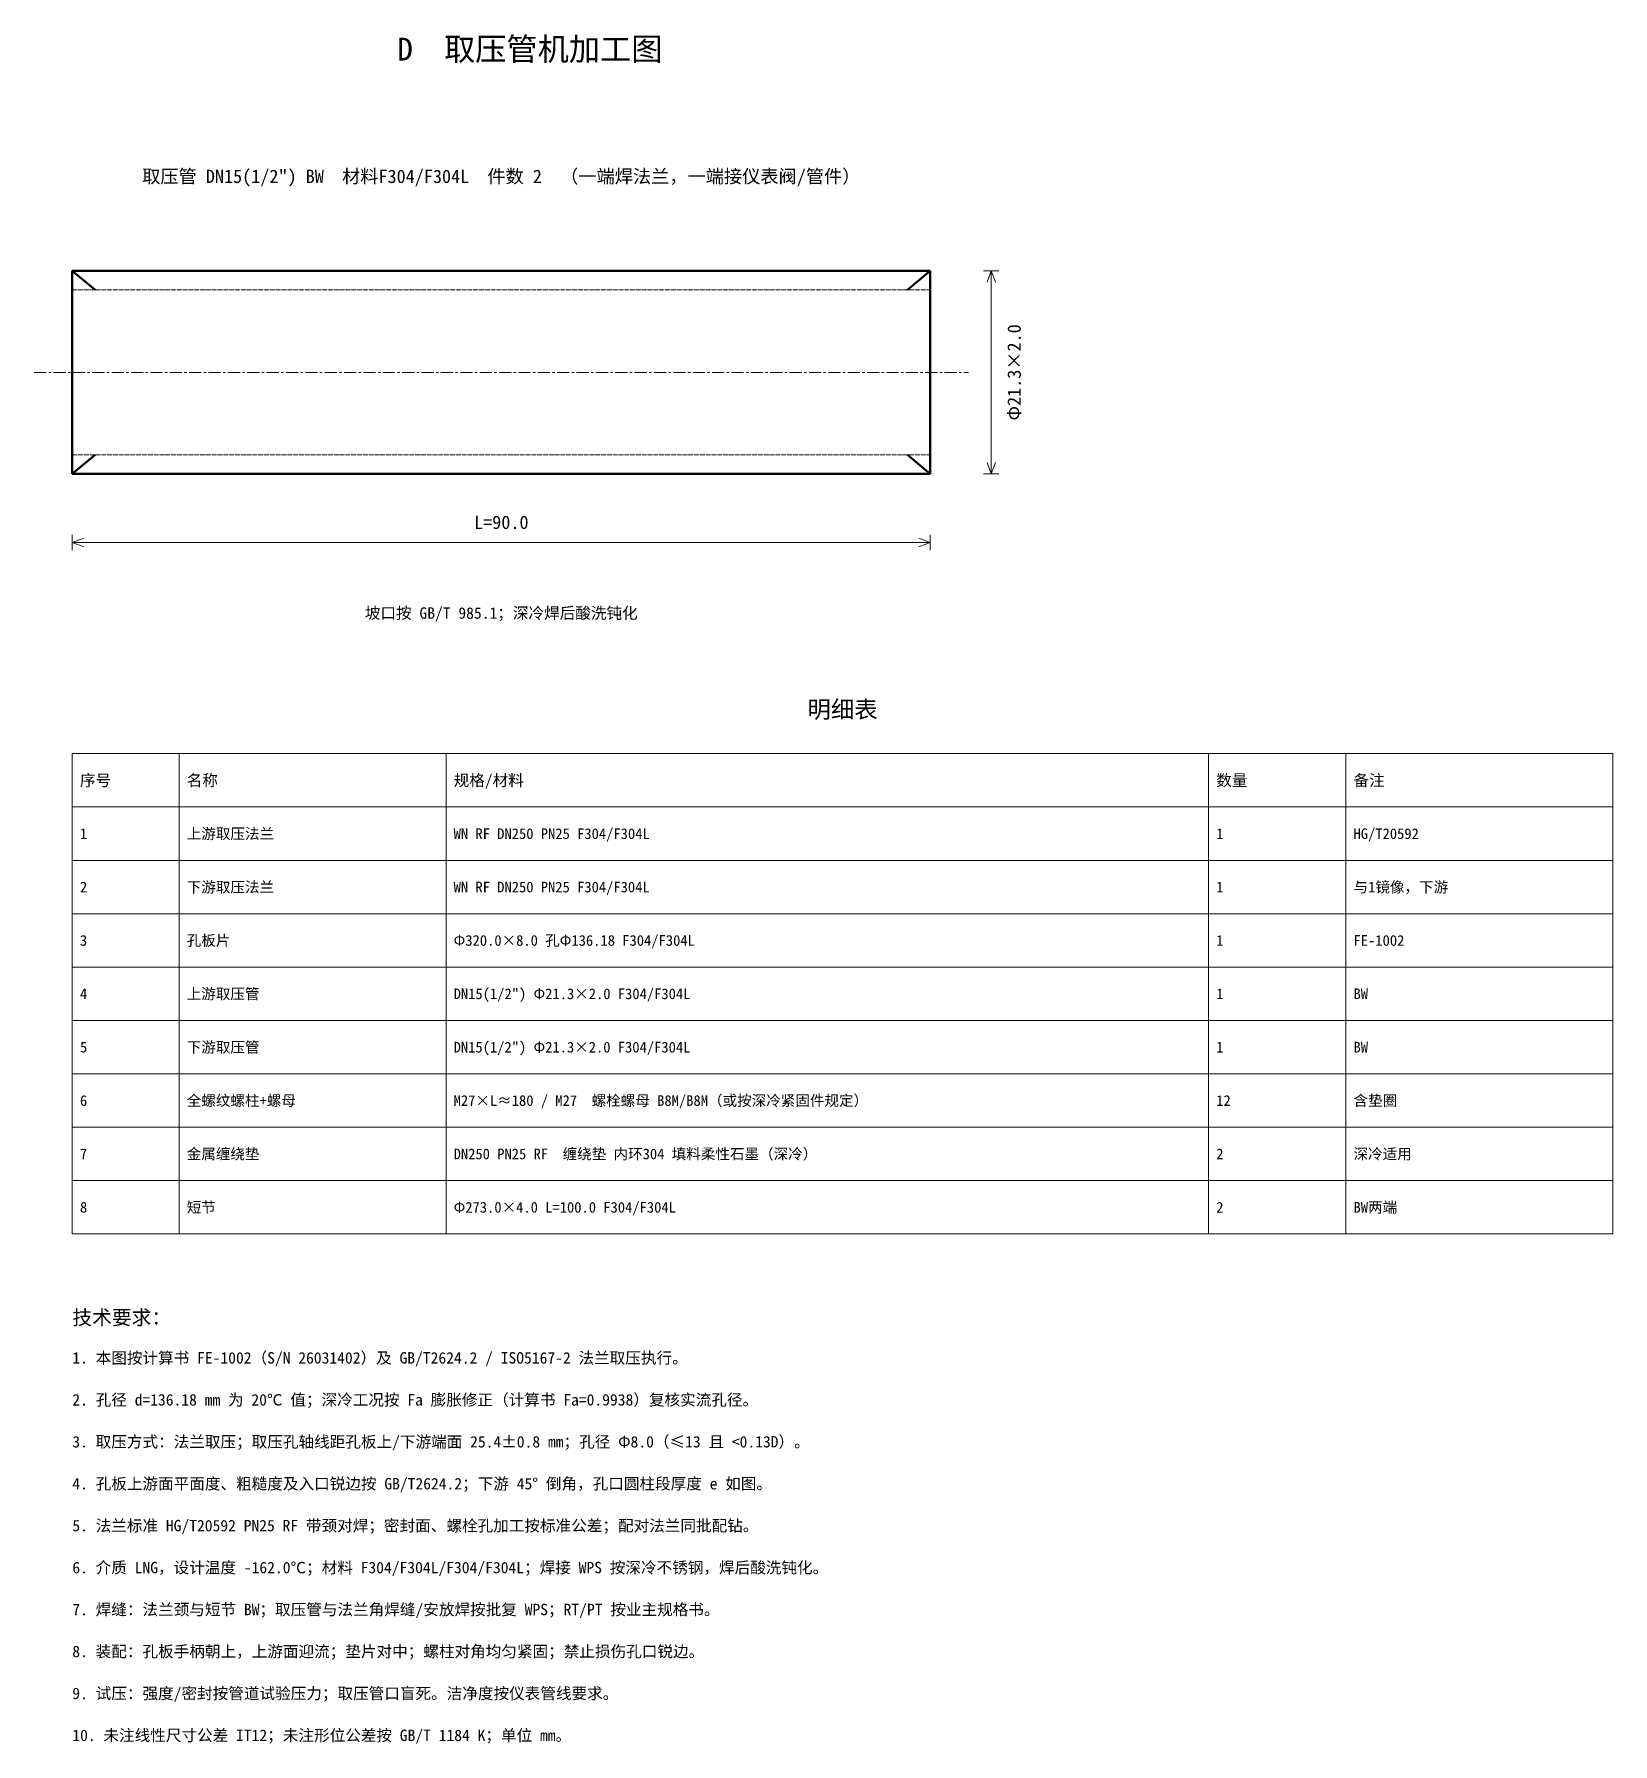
# Model space of a CAD drawing. Header units: millimetres. Extents: x -84 to 1104, y -1018 to 360.
# Drawn here: x 690 to 1104, y -909.7 to -461.3 of the extents above; entities that cross this region are included whole.
import ezdxf
from ezdxf.enums import TextEntityAlignment as Align

# ---------------------------------------------------------------- set-up
doc = ezdxf.new("R2010")
doc.units = ezdxf.units.MM
doc.linetypes.add('CENTER', pattern=[5.08, 3.175, -0.635, 0.635, -0.635])
doc.linetypes.add('DASHED', pattern=[1.524, 1.27, -0.254])
for name, color, linetype, lineweight in [('中心线', 1, 'CENTER', 18), ('文字', 7, 'Continuous', 18), ('标注', 3, 'Continuous', 18), ('虚线', 7, 'DASHED', 18), ('表格', 7, 'Continuous', 18), ('轮廓', 7, 'Continuous', 50)]:
    doc.layers.add(name, color=color, linetype=linetype, lineweight=lineweight)
doc.styles.add('CN', font='simhei.ttf')

msp = doc.modelspace()

# ---------------------------------------------------------------- texts
at = {"layer": '文字', "style": 'CN'}
for s, height, p in [('D  取压管机加工图', 6, (820, -470)), ('取压管 DN15(1/2") BW  材料F304/F304L  件数 2  （一端焊法兰，一端接仪表阀/管件）', 3.5, (812.5, -501.38)), ('L=90.0', 3.5, (812.5, -592.12)), ('明细表', 4.5, (902, -642))]:
    msp.add_text(s, height=height, dxfattribs=at).set_placement(p, align=Align.BOTTOM_CENTER)
msp.add_text('Φ21.3×2.0', height=3.5, rotation=90, dxfattribs=at).set_placement((947, -550), align=Align.MIDDLE_CENTER)
msp.add_text('坡口按 GB/T 985.1；深冷焊后酸洗钝化', height=3, dxfattribs=at).set_placement((812.5, -611.62), align=Align.TOP_CENTER)
for s, height, p in [('序号', 3, (702, -657)), ('名称', 3, (730, -657)), ('规格/材料', 3, (800, -657)), ('数量', 3, (1000, -657)), ('备注', 3, (1036, -657)), ('1', 2.8, (702, -671)), ('上游取压法兰', 2.8, (730, -671)), ('WN RF DN250 PN25 F304/F304L', 2.8, (800, -671)), ('1', 2.8, (1000, -671)), ('HG/T20592', 2.8, (1036, -671)), ('2', 2.8, (702, -685)), ('下游取压法兰', 2.8, (730, -685)), ('WN RF DN250 PN25 F304/F304L', 2.8, (800, -685)), ('1', 2.8, (1000, -685)), ('与1镜像，下游', 2.8, (1036, -685)), ('3', 2.8, (702, -699)), ('孔板片', 2.8, (730, -699)), ('Φ320.0×8.0 孔Φ136.18 F304/F304L', 2.8, (800, -699)), ('1', 2.8, (1000, -699)), ('FE-1002', 2.8, (1036, -699)), ('4', 2.8, (702, -713)), ('上游取压管', 2.8, (730, -713)), ('DN15(1/2") Φ21.3×2.0 F304/F304L', 2.8, (800, -713)), ('1', 2.8, (1000, -713)), ('BW', 2.8, (1036, -713)), ('5', 2.8, (702, -727)), ('下游取压管', 2.8, (730, -727)), ('DN15(1/2") Φ21.3×2.0 F304/F304L', 2.8, (800, -727)), ('1', 2.8, (1000, -727)), ('BW', 2.8, (1036, -727)), ('6', 2.8, (702, -741)), ('全螺纹螺柱+螺母', 2.8, (730, -741)), ('M27×L≈180 / M27  螺栓螺母 B8M/B8M（或按深冷紧固件规定）', 2.8, (800, -741)), ('12', 2.8, (1000, -741)), ('含垫圈', 2.8, (1036, -741)), ('金属缠绕垫', 2.8, (730, -755)), ('DN250 PN25 RF  缠绕垫 内环304 填料柔性石墨（深冷）', 2.8, (800, -755)), ('深冷适用', 2.8, (1036, -755)), ('7', 2.8, (702, -755)), ('2', 2.8, (1000, -755)), ('8', 2.8, (702, -769)), ('短节', 2.8, (730, -769)), ('Φ273.0×4.0 L=100.0 F304/F304L', 2.8, (800, -769)), ('2', 2.8, (1000, -769)), ('BW两端', 2.8, (1036, -769))]:
    msp.add_text(s, height=height, dxfattribs=at).set_placement(p, align=Align.MIDDLE_LEFT)
for s, height, p in [('技术要求：', 3.8, (700, -796)), ('1. 本图按计算书 FE-1002（S/N 26031402）及 GB/T2624.2 / ISO5167-2 法兰取压执行。', 3, (700, -807)), ('2. 孔径 d=136.18 mm 为 20℃ 值；深冷工况按 Fa 膨胀修正（计算书 Fa=0.9938）复核实流孔径。', 3, (700, -818)), ('3. 取压方式：法兰取压；取压孔轴线距孔板上/下游端面 25.4±0.8 mm；孔径 Φ8.0（≤13 且 <0.13D）。', 3, (700, -829)), ('4. 孔板上游面平面度、粗糙度及入口锐边按 GB/T2624.2；下游 45° 倒角，孔口圆柱段厚度 e 如图。', 3, (700, -840)), ('5. 法兰标准 HG/T20592 PN25 RF 带颈对焊；密封面、螺栓孔加工按标准公差；配对法兰同批配钻。', 3, (700, -851)), ('6. 介质 LNG，设计温度 -162.0℃；材料 F304/F304L/F304/F304L；焊接 WPS 按深冷不锈钢，焊后酸洗钝化。', 3, (700, -862)), ('7. 焊缝：法兰颈与短节 BW；取压管与法兰角焊缝/安放焊按批复 WPS；RT/PT 按业主规格书。', 3, (700, -873)), ('8. 装配：孔板手柄朝上，上游面迎流；垫片对中；螺柱对角均匀紧固；禁止损伤孔口锐边。', 3, (700, -884)), ('9. 试压：强度/密封按管道试验压力；取压管口盲死。洁净度按仪表管线要求。', 3, (700, -895)), ('10. 未注线性尺寸公差 IT12；未注形位公差按 GB/T 1184 K；单位 mm。', 3, (700, -906))]:
    msp.add_text(s, height=height, dxfattribs=at).set_placement(p, align=Align.TOP_LEFT)

# ---------------------------------------------------------------- linework, layer by layer
at = {"layer": '中心线', "linetype": 'CENTER', "lineweight": 18}
msp.add_line((690, -550), (935, -550), dxfattribs=at)
at = {"layer": '标注', "lineweight": 18}
for p, q in [((939, -523.38), (943, -523.38)), ((941, -523.38), (939.9, -526.38)), ((941, -576.62), (941, -523.38)), ((941, -523.38), (942.1, -526.38)), ((941, -576.62), (939.9, -573.62)), ((941, -576.62), (942.1, -573.62)), ((939, -576.62), (943, -576.62)), ((700, -596.62), (700, -592.62)), ((700, -594.62), (703, -593.52)), ((700, -594.62), (925, -594.62)), ((700, -594.62), (703, -595.73)), ((925, -594.62), (922, -593.52)), ((925, -594.62), (922, -595.73)), ((925, -596.62), (925, -592.62))]:
    msp.add_line(p, q, dxfattribs=at)
at = {"layer": '虚线', "linetype": 'DASHED', "lineweight": 18}
for p, q in [((700, -528.38), (925, -528.38)), ((700, -571.62), (925, -571.62))]:
    msp.add_line(p, q, dxfattribs=at)
at = {"layer": '表格', "lineweight": 18}
for p, q in [((728, -650), (700, -650)), ((700, -650), (700, -664)), ((728, -664), (728, -650)), ((798, -650), (728, -650)), ((728, -650), (728, -664)), ((798, -664), (798, -650)), ((998, -650), (798, -650)), ((798, -650), (798, -664)), ((998, -664), (998, -650)), ((1034, -650), (998, -650)), ((998, -650), (998, -664)), ((1034, -664), (1034, -650)), ((1104, -650), (1034, -650)), ((1034, -650), (1034, -664)), ((1104, -664), (1104, -650)), ((700, -664), (728, -664)), ((728, -664), (700, -664)), ((700, -664), (700, -678)), ((728, -664), (798, -664)), ((728, -678), (728, -664)), ((798, -664), (728, -664)), ((728, -664), (728, -678)), ((798, -664), (998, -664)), ((798, -678), (798, -664)), ((998, -664), (798, -664)), ((798, -664), (798, -678)), ((998, -664), (1034, -664)), ((998, -678), (998, -664)), ((1034, -664), (998, -664)), ((998, -664), (998, -678)), ((1034, -664), (1104, -664)), ((1034, -678), (1034, -664)), ((1104, -664), (1034, -664)), ((1034, -664), (1034, -678)), ((1104, -678), (1104, -664)), ((700, -678), (728, -678)), ((728, -678), (700, -678)), ((700, -678), (700, -692)), ((728, -678), (798, -678)), ((728, -692), (728, -678)), ((798, -678), (728, -678)), ((728, -678), (728, -692)), ((798, -678), (998, -678)), ((798, -692), (798, -678)), ((998, -678), (798, -678)), ((798, -678), (798, -692)), ((998, -678), (1034, -678)), ((998, -692), (998, -678)), ((1034, -678), (998, -678)), ((998, -678), (998, -692)), ((1034, -678), (1104, -678)), ((1034, -692), (1034, -678)), ((1104, -678), (1034, -678)), ((1034, -678), (1034, -692)), ((1104, -692), (1104, -678)), ((700, -692), (728, -692)), ((728, -692), (700, -692)), ((700, -692), (700, -706)), ((728, -692), (798, -692)), ((728, -706), (728, -692)), ((798, -692), (728, -692)), ((728, -692), (728, -706)), ((798, -692), (998, -692)), ((798, -706), (798, -692)), ((998, -692), (798, -692)), ((798, -692), (798, -706)), ((998, -692), (1034, -692)), ((998, -706), (998, -692)), ((1034, -692), (998, -692)), ((998, -692), (998, -706)), ((1034, -692), (1104, -692)), ((1034, -706), (1034, -692)), ((1104, -692), (1034, -692)), ((1034, -692), (1034, -706)), ((1104, -706), (1104, -692)), ((700, -706), (728, -706)), ((728, -706), (700, -706)), ((700, -706), (700, -720)), ((728, -706), (798, -706)), ((728, -720), (728, -706)), ((798, -706), (728, -706)), ((728, -706), (728, -720)), ((798, -706), (998, -706)), ((798, -720), (798, -706)), ((998, -706), (798, -706)), ((798, -706), (798, -720)), ((998, -706), (1034, -706)), ((998, -720), (998, -706)), ((1034, -706), (998, -706)), ((998, -706), (998, -720)), ((1034, -706), (1104, -706)), ((1034, -720), (1034, -706)), ((1104, -706), (1034, -706)), ((1034, -706), (1034, -720)), ((1104, -720), (1104, -706)), ((700, -720), (728, -720)), ((728, -720), (700, -720)), ((700, -720), (700, -734)), ((728, -720), (798, -720)), ((728, -734), (728, -720)), ((798, -720), (728, -720)), ((728, -720), (728, -734)), ((798, -720), (998, -720)), ((798, -734), (798, -720)), ((998, -720), (798, -720)), ((798, -720), (798, -734)), ((998, -720), (1034, -720)), ((998, -734), (998, -720)), ((1034, -720), (998, -720)), ((998, -720), (998, -734)), ((1034, -720), (1104, -720)), ((1034, -734), (1034, -720)), ((1104, -720), (1034, -720)), ((1034, -720), (1034, -734)), ((1104, -734), (1104, -720)), ((700, -734), (728, -734)), ((728, -734), (700, -734)), ((700, -734), (700, -748)), ((728, -734), (798, -734)), ((728, -748), (728, -734)), ((798, -734), (728, -734)), ((728, -734), (728, -748)), ((798, -734), (998, -734)), ((798, -748), (798, -734)), ((998, -734), (798, -734)), ((798, -734), (798, -748)), ((998, -734), (1034, -734)), ((998, -748), (998, -734)), ((1034, -734), (998, -734)), ((998, -734), (998, -748)), ((1034, -734), (1104, -734)), ((1034, -748), (1034, -734)), ((1104, -734), (1034, -734)), ((1034, -734), (1034, -748)), ((1104, -748), (1104, -734)), ((700, -748), (728, -748)), ((728, -748), (700, -748)), ((700, -748), (700, -762)), ((728, -748), (798, -748)), ((728, -762), (728, -748)), ((798, -748), (728, -748)), ((728, -748), (728, -762)), ((798, -748), (998, -748)), ((798, -762), (798, -748)), ((998, -748), (798, -748)), ((798, -748), (798, -762)), ((998, -748), (1034, -748)), ((998, -762), (998, -748)), ((1034, -748), (998, -748)), ((998, -748), (998, -762)), ((1034, -748), (1104, -748)), ((1034, -762), (1034, -748)), ((1104, -748), (1034, -748)), ((1034, -748), (1034, -762)), ((1104, -762), (1104, -748)), ((700, -762), (728, -762)), ((728, -762), (700, -762)), ((700, -762), (700, -776)), ((728, -762), (798, -762)), ((728, -776), (728, -762)), ((798, -762), (728, -762)), ((728, -762), (728, -776)), ((798, -762), (998, -762)), ((798, -776), (798, -762)), ((998, -762), (798, -762)), ((798, -762), (798, -776)), ((998, -762), (1034, -762)), ((998, -776), (998, -762)), ((1034, -762), (998, -762)), ((998, -762), (998, -776)), ((1034, -762), (1104, -762)), ((1034, -776), (1034, -762)), ((1104, -762), (1034, -762)), ((1034, -762), (1034, -776)), ((1104, -776), (1104, -762)), ((700, -776), (728, -776)), ((728, -776), (798, -776)), ((798, -776), (998, -776)), ((998, -776), (1034, -776)), ((1034, -776), (1104, -776))]:
    msp.add_line(p, q, dxfattribs=at)
at = {"layer": '轮廓', "lineweight": 50}
for p, q in [((925, -523.38), (700, -523.38)), ((700, -523.38), (700, -576.62)), ((700, -523.38), (706, -528.38)), ((925, -523.38), (919, -528.38)), ((925, -576.62), (925, -523.38)), ((700, -576.62), (706, -571.62)), ((925, -576.62), (919, -571.62)), ((700, -576.62), (925, -576.62))]:
    msp.add_line(p, q, dxfattribs=at)

msp.set_redraw_order([(e.dxf.handle, doc.entitydb.next_handle()) for e in msp.query("TEXT MTEXT ATTDEF DIMENSION ARC_DIMENSION")])  # texts and dimensions are drawn at this point

doc.saveas('drawing.dxf')
